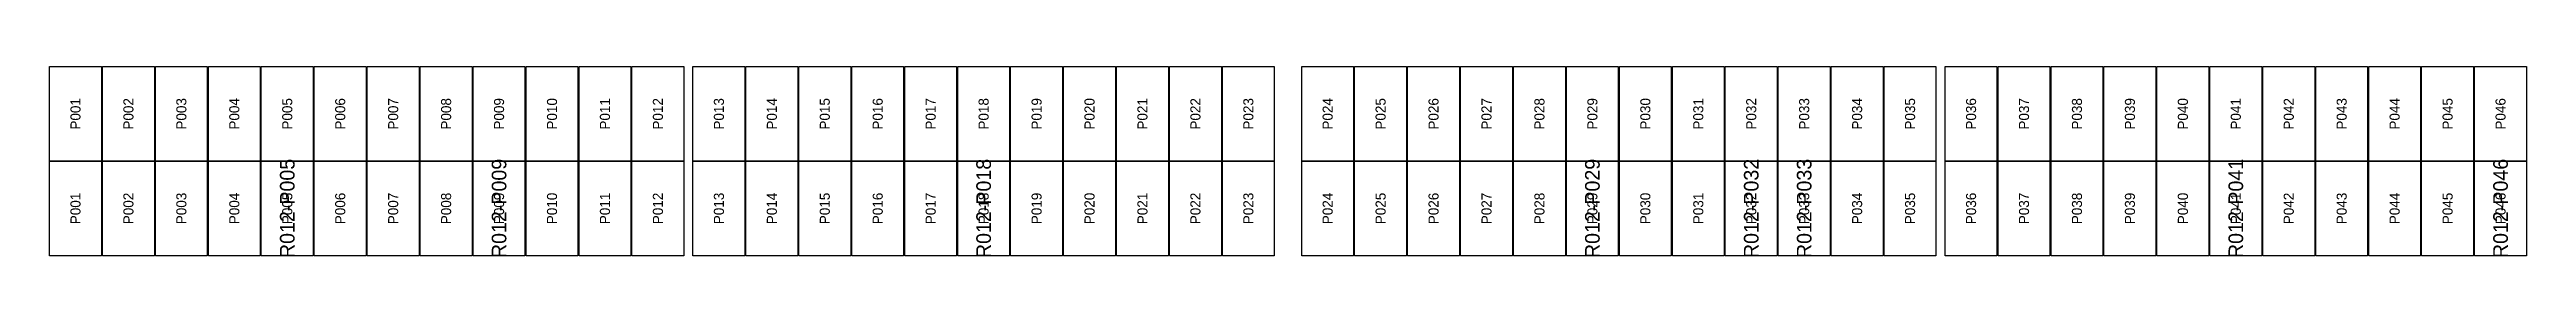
# Model space of a CAD drawing. Extents: x 296295 to 296770, y 651564 to 652121.
# Drawn here: x 296321.5 to 296375.7, y 652076 to 652080.2 of the extents above; entities that cross this region are included whole.
import ezdxf
from ezdxf.enums import TextEntityAlignment as Align

# ---------------------------------------------------------------- set-up
doc = ezdxf.new("R2010")
doc.units = 0

msp = doc.modelspace()

# ---------------------------------------------------------------- texts
at = {"layer": 'DEFECT_LABELS'}
for s, p in [('R012-P005', (296326.722, 652077.086)), ('R012-P009', (296331.354, 652077.086)), ('R012-P018', (296341.952, 652077.086)), ('R012-P029', (296355.266, 652077.086)), ('R012-P032', (296358.74, 652077.086)), ('R012-P033', (296359.898, 652077.086)), ('R012-P041', (296369.338, 652077.086)), ('R012-P046', (296375.128, 652077.086))]:
    msp.add_text(s, height=0.32, rotation=90, dxfattribs=at).set_placement(p, align=Align.MIDDLE_CENTER)
at = {"layer": 'PANEL_POSITION'}
for s, p in [('P001', (296322.09, 652079.149)), ('P002', (296323.248, 652079.149)), ('P003', (296324.406, 652079.149)), ('P004', (296325.564, 652079.149)), ('P005', (296326.722, 652079.149)), ('P006', (296327.88, 652079.149)), ('P007', (296329.038, 652079.149)), ('P008', (296330.196, 652079.149)), ('P009', (296331.354, 652079.149)), ('P010', (296332.512, 652079.149)), ('P011', (296333.67, 652079.149)), ('P012', (296334.828, 652079.149)), ('P013', (296336.162, 652079.149)), ('P014', (296337.32, 652079.149)), ('P015', (296338.478, 652079.149)), ('P016', (296339.636, 652079.149)), ('P017', (296340.794, 652079.149)), ('P018', (296341.952, 652079.149)), ('P019', (296343.11, 652079.149)), ('P020', (296344.268, 652079.149)), ('P021', (296345.426, 652079.149)), ('P022', (296346.584, 652079.149)), ('P023', (296347.742, 652079.149)), ('P024', (296349.476, 652079.149)), ('P025', (296350.634, 652079.149)), ('P026', (296351.792, 652079.149)), ('P027', (296352.95, 652079.149)), ('P028', (296354.108, 652079.149)), ('P029', (296355.266, 652079.149)), ('P030', (296356.424, 652079.149)), ('P031', (296357.582, 652079.149)), ('P032', (296358.74, 652079.149)), ('P033', (296359.898, 652079.149)), ('P034', (296361.056, 652079.149)), ('P035', (296362.214, 652079.149)), ('P036', (296363.548, 652079.149)), ('P037', (296364.706, 652079.149)), ('P038', (296365.864, 652079.149)), ('P039', (296367.022, 652079.149)), ('P040', (296368.18, 652079.149)), ('P041', (296369.338, 652079.149)), ('P042', (296370.496, 652079.149)), ('P043', (296371.654, 652079.149)), ('P044', (296372.812, 652079.149)), ('P045', (296373.97, 652079.149)), ('P046', (296375.128, 652079.149)), ('P001', (296322.09, 652077.086)), ('P002', (296323.248, 652077.086)), ('P003', (296324.406, 652077.086)), ('P004', (296325.564, 652077.086)), ('P005', (296326.722, 652077.086)), ('P006', (296327.88, 652077.086)), ('P007', (296329.038, 652077.086)), ('P008', (296330.196, 652077.086)), ('P009', (296331.354, 652077.086)), ('P010', (296332.512, 652077.086)), ('P011', (296333.67, 652077.086)), ('P012', (296334.828, 652077.086)), ('P013', (296336.162, 652077.086)), ('P014', (296337.32, 652077.086)), ('P015', (296338.478, 652077.086)), ('P016', (296339.636, 652077.086)), ('P017', (296340.794, 652077.086)), ('P018', (296341.952, 652077.086)), ('P019', (296343.11, 652077.086)), ('P020', (296344.268, 652077.086)), ('P021', (296345.426, 652077.086)), ('P022', (296346.584, 652077.086)), ('P023', (296347.742, 652077.086)), ('P024', (296349.476, 652077.086)), ('P025', (296350.634, 652077.086)), ('P026', (296351.792, 652077.086)), ('P027', (296352.95, 652077.086)), ('P028', (296354.108, 652077.086)), ('P029', (296355.266, 652077.086)), ('P030', (296356.424, 652077.086)), ('P031', (296357.582, 652077.086)), ('P032', (296358.74, 652077.086)), ('P033', (296359.898, 652077.086)), ('P034', (296361.056, 652077.086)), ('P035', (296362.214, 652077.086)), ('P036', (296363.548, 652077.086)), ('P037', (296364.706, 652077.086)), ('P038', (296365.864, 652077.086)), ('P039', (296367.022, 652077.086)), ('P040', (296368.18, 652077.086)), ('P041', (296369.338, 652077.086)), ('P042', (296370.496, 652077.086)), ('P043', (296371.654, 652077.086)), ('P044', (296372.812, 652077.086)), ('P045', (296373.97, 652077.086)), ('P046', (296375.128, 652077.086))]:
    msp.add_text(s, height=0.22, rotation=90, dxfattribs=at).set_placement(p, align=Align.MIDDLE_CENTER)

# ---------------------------------------------------------------- linework, layer by layer
at = {"layer": 'DEFECTIVE_PANELS'}
for points in [[(296326.155, 652078.118), (296327.289, 652078.118), (296327.289, 652076.055), (296326.155, 652076.055)], [(296330.787, 652078.118), (296331.921, 652078.118), (296331.921, 652076.055), (296330.787, 652076.055)], [(296341.385, 652078.118), (296342.519, 652078.118), (296342.519, 652076.055), (296341.385, 652076.055)], [(296354.699, 652078.118), (296355.833, 652078.118), (296355.833, 652076.055), (296354.699, 652076.055)], [(296358.173, 652078.118), (296359.307, 652078.118), (296359.307, 652076.055), (296358.173, 652076.055)], [(296359.331, 652078.118), (296360.465, 652078.118), (296360.465, 652076.055), (296359.331, 652076.055)], [(296368.771, 652078.118), (296369.905, 652078.118), (296369.905, 652076.055), (296368.771, 652076.055)], [(296374.561, 652078.118), (296375.695, 652078.118), (296375.695, 652076.055), (296374.561, 652076.055)]]:
    msp.add_lwpolyline(points, close=True, dxfattribs=at)
at = {"layer": 'PANELS_MASTER'}
for points in [[(296321.523, 652080.181), (296322.657, 652080.181), (296322.657, 652078.118), (296321.523, 652078.118)], [(296322.681, 652080.181), (296323.815, 652080.181), (296323.815, 652078.118), (296322.681, 652078.118)], [(296323.839, 652080.181), (296324.973, 652080.181), (296324.973, 652078.118), (296323.839, 652078.118)], [(296324.997, 652080.181), (296326.131, 652080.181), (296326.131, 652078.118), (296324.997, 652078.118)], [(296326.155, 652080.181), (296327.289, 652080.181), (296327.289, 652078.118), (296326.155, 652078.118)], [(296327.313, 652080.181), (296328.447, 652080.181), (296328.447, 652078.118), (296327.313, 652078.118)], [(296328.471, 652080.181), (296329.605, 652080.181), (296329.605, 652078.118), (296328.471, 652078.118)], [(296329.629, 652080.181), (296330.763, 652080.181), (296330.763, 652078.118), (296329.629, 652078.118)], [(296330.787, 652080.181), (296331.921, 652080.181), (296331.921, 652078.118), (296330.787, 652078.118)], [(296331.945, 652080.181), (296333.079, 652080.181), (296333.079, 652078.118), (296331.945, 652078.118)], [(296333.103, 652080.181), (296334.237, 652080.181), (296334.237, 652078.118), (296333.103, 652078.118)], [(296334.261, 652080.181), (296335.395, 652080.181), (296335.395, 652078.118), (296334.261, 652078.118)], [(296335.595, 652080.181), (296336.729, 652080.181), (296336.729, 652078.118), (296335.595, 652078.118)], [(296336.753, 652080.181), (296337.887, 652080.181), (296337.887, 652078.118), (296336.753, 652078.118)], [(296337.911, 652080.181), (296339.045, 652080.181), (296339.045, 652078.118), (296337.911, 652078.118)], [(296339.069, 652080.181), (296340.203, 652080.181), (296340.203, 652078.118), (296339.069, 652078.118)], [(296340.227, 652080.181), (296341.361, 652080.181), (296341.361, 652078.118), (296340.227, 652078.118)], [(296341.385, 652080.181), (296342.519, 652080.181), (296342.519, 652078.118), (296341.385, 652078.118)], [(296342.543, 652080.181), (296343.677, 652080.181), (296343.677, 652078.118), (296342.543, 652078.118)], [(296343.701, 652080.181), (296344.835, 652080.181), (296344.835, 652078.118), (296343.701, 652078.118)], [(296344.859, 652080.181), (296345.993, 652080.181), (296345.993, 652078.118), (296344.859, 652078.118)], [(296346.017, 652080.181), (296347.151, 652080.181), (296347.151, 652078.118), (296346.017, 652078.118)], [(296347.175, 652080.181), (296348.309, 652080.181), (296348.309, 652078.118), (296347.175, 652078.118)], [(296348.909, 652080.181), (296350.043, 652080.181), (296350.043, 652078.118), (296348.909, 652078.118)], [(296350.067, 652080.181), (296351.201, 652080.181), (296351.201, 652078.118), (296350.067, 652078.118)], [(296351.225, 652080.181), (296352.359, 652080.181), (296352.359, 652078.118), (296351.225, 652078.118)], [(296352.383, 652080.181), (296353.517, 652080.181), (296353.517, 652078.118), (296352.383, 652078.118)], [(296353.541, 652080.181), (296354.675, 652080.181), (296354.675, 652078.118), (296353.541, 652078.118)], [(296354.699, 652080.181), (296355.833, 652080.181), (296355.833, 652078.118), (296354.699, 652078.118)], [(296355.857, 652080.181), (296356.991, 652080.181), (296356.991, 652078.118), (296355.857, 652078.118)], [(296357.015, 652080.181), (296358.149, 652080.181), (296358.149, 652078.118), (296357.015, 652078.118)], [(296358.173, 652080.181), (296359.307, 652080.181), (296359.307, 652078.118), (296358.173, 652078.118)], [(296359.331, 652080.181), (296360.465, 652080.181), (296360.465, 652078.118), (296359.331, 652078.118)], [(296360.489, 652080.181), (296361.623, 652080.181), (296361.623, 652078.118), (296360.489, 652078.118)], [(296361.647, 652080.181), (296362.781, 652080.181), (296362.781, 652078.118), (296361.647, 652078.118)], [(296362.981, 652080.181), (296364.115, 652080.181), (296364.115, 652078.118), (296362.981, 652078.118)], [(296364.139, 652080.181), (296365.273, 652080.181), (296365.273, 652078.118), (296364.139, 652078.118)], [(296365.297, 652080.181), (296366.431, 652080.181), (296366.431, 652078.118), (296365.297, 652078.118)], [(296366.455, 652080.181), (296367.589, 652080.181), (296367.589, 652078.118), (296366.455, 652078.118)], [(296367.613, 652080.181), (296368.747, 652080.181), (296368.747, 652078.118), (296367.613, 652078.118)], [(296368.771, 652080.181), (296369.905, 652080.181), (296369.905, 652078.118), (296368.771, 652078.118)], [(296369.929, 652080.181), (296371.063, 652080.181), (296371.063, 652078.118), (296369.929, 652078.118)], [(296371.087, 652080.181), (296372.221, 652080.181), (296372.221, 652078.118), (296371.087, 652078.118)], [(296372.245, 652080.181), (296373.379, 652080.181), (296373.379, 652078.118), (296372.245, 652078.118)], [(296373.403, 652080.181), (296374.537, 652080.181), (296374.537, 652078.118), (296373.403, 652078.118)], [(296374.561, 652080.181), (296375.695, 652080.181), (296375.695, 652078.118), (296374.561, 652078.118)], [(296321.523, 652078.118), (296322.657, 652078.118), (296322.657, 652076.055), (296321.523, 652076.055)], [(296322.681, 652078.118), (296323.815, 652078.118), (296323.815, 652076.055), (296322.681, 652076.055)], [(296323.839, 652078.118), (296324.973, 652078.118), (296324.973, 652076.055), (296323.839, 652076.055)], [(296324.997, 652078.118), (296326.131, 652078.118), (296326.131, 652076.055), (296324.997, 652076.055)], [(296327.313, 652078.118), (296328.447, 652078.118), (296328.447, 652076.055), (296327.313, 652076.055)], [(296328.471, 652078.118), (296329.605, 652078.118), (296329.605, 652076.055), (296328.471, 652076.055)], [(296329.629, 652078.118), (296330.763, 652078.118), (296330.763, 652076.055), (296329.629, 652076.055)], [(296331.945, 652078.118), (296333.079, 652078.118), (296333.079, 652076.055), (296331.945, 652076.055)], [(296333.103, 652078.118), (296334.237, 652078.118), (296334.237, 652076.055), (296333.103, 652076.055)], [(296334.261, 652078.118), (296335.395, 652078.118), (296335.395, 652076.055), (296334.261, 652076.055)], [(296335.595, 652078.118), (296336.729, 652078.118), (296336.729, 652076.055), (296335.595, 652076.055)], [(296336.753, 652078.118), (296337.887, 652078.118), (296337.887, 652076.055), (296336.753, 652076.055)], [(296337.911, 652078.118), (296339.045, 652078.118), (296339.045, 652076.055), (296337.911, 652076.055)], [(296339.069, 652078.118), (296340.203, 652078.118), (296340.203, 652076.055), (296339.069, 652076.055)], [(296340.227, 652078.118), (296341.361, 652078.118), (296341.361, 652076.055), (296340.227, 652076.055)], [(296342.543, 652078.118), (296343.677, 652078.118), (296343.677, 652076.055), (296342.543, 652076.055)], [(296343.701, 652078.118), (296344.835, 652078.118), (296344.835, 652076.055), (296343.701, 652076.055)], [(296344.859, 652078.118), (296345.993, 652078.118), (296345.993, 652076.055), (296344.859, 652076.055)], [(296346.017, 652078.118), (296347.151, 652078.118), (296347.151, 652076.055), (296346.017, 652076.055)], [(296347.175, 652078.118), (296348.309, 652078.118), (296348.309, 652076.055), (296347.175, 652076.055)], [(296348.909, 652078.118), (296350.043, 652078.118), (296350.043, 652076.055), (296348.909, 652076.055)], [(296350.067, 652078.118), (296351.201, 652078.118), (296351.201, 652076.055), (296350.067, 652076.055)], [(296351.225, 652078.118), (296352.359, 652078.118), (296352.359, 652076.055), (296351.225, 652076.055)], [(296352.383, 652078.118), (296353.517, 652078.118), (296353.517, 652076.055), (296352.383, 652076.055)], [(296353.541, 652078.118), (296354.675, 652078.118), (296354.675, 652076.055), (296353.541, 652076.055)], [(296355.857, 652078.118), (296356.991, 652078.118), (296356.991, 652076.055), (296355.857, 652076.055)], [(296357.015, 652078.118), (296358.149, 652078.118), (296358.149, 652076.055), (296357.015, 652076.055)], [(296360.489, 652078.118), (296361.623, 652078.118), (296361.623, 652076.055), (296360.489, 652076.055)], [(296361.647, 652078.118), (296362.781, 652078.118), (296362.781, 652076.055), (296361.647, 652076.055)], [(296362.981, 652078.118), (296364.115, 652078.118), (296364.115, 652076.055), (296362.981, 652076.055)], [(296364.139, 652078.118), (296365.273, 652078.118), (296365.273, 652076.055), (296364.139, 652076.055)], [(296365.297, 652078.118), (296366.431, 652078.118), (296366.431, 652076.055), (296365.297, 652076.055)], [(296366.455, 652078.118), (296367.589, 652078.118), (296367.589, 652076.055), (296366.455, 652076.055)], [(296367.613, 652078.118), (296368.747, 652078.118), (296368.747, 652076.055), (296367.613, 652076.055)], [(296369.929, 652078.118), (296371.063, 652078.118), (296371.063, 652076.055), (296369.929, 652076.055)], [(296371.087, 652078.118), (296372.221, 652078.118), (296372.221, 652076.055), (296371.087, 652076.055)], [(296372.245, 652078.118), (296373.379, 652078.118), (296373.379, 652076.055), (296372.245, 652076.055)], [(296373.403, 652078.118), (296374.537, 652078.118), (296374.537, 652076.055), (296373.403, 652076.055)]]:
    msp.add_lwpolyline(points, close=True, dxfattribs=at)

msp.set_redraw_order([(e.dxf.handle, doc.entitydb.next_handle()) for e in msp.query("TEXT MTEXT ATTDEF DIMENSION ARC_DIMENSION")])  # texts and dimensions are drawn at this point

doc.saveas('drawing.dxf')
